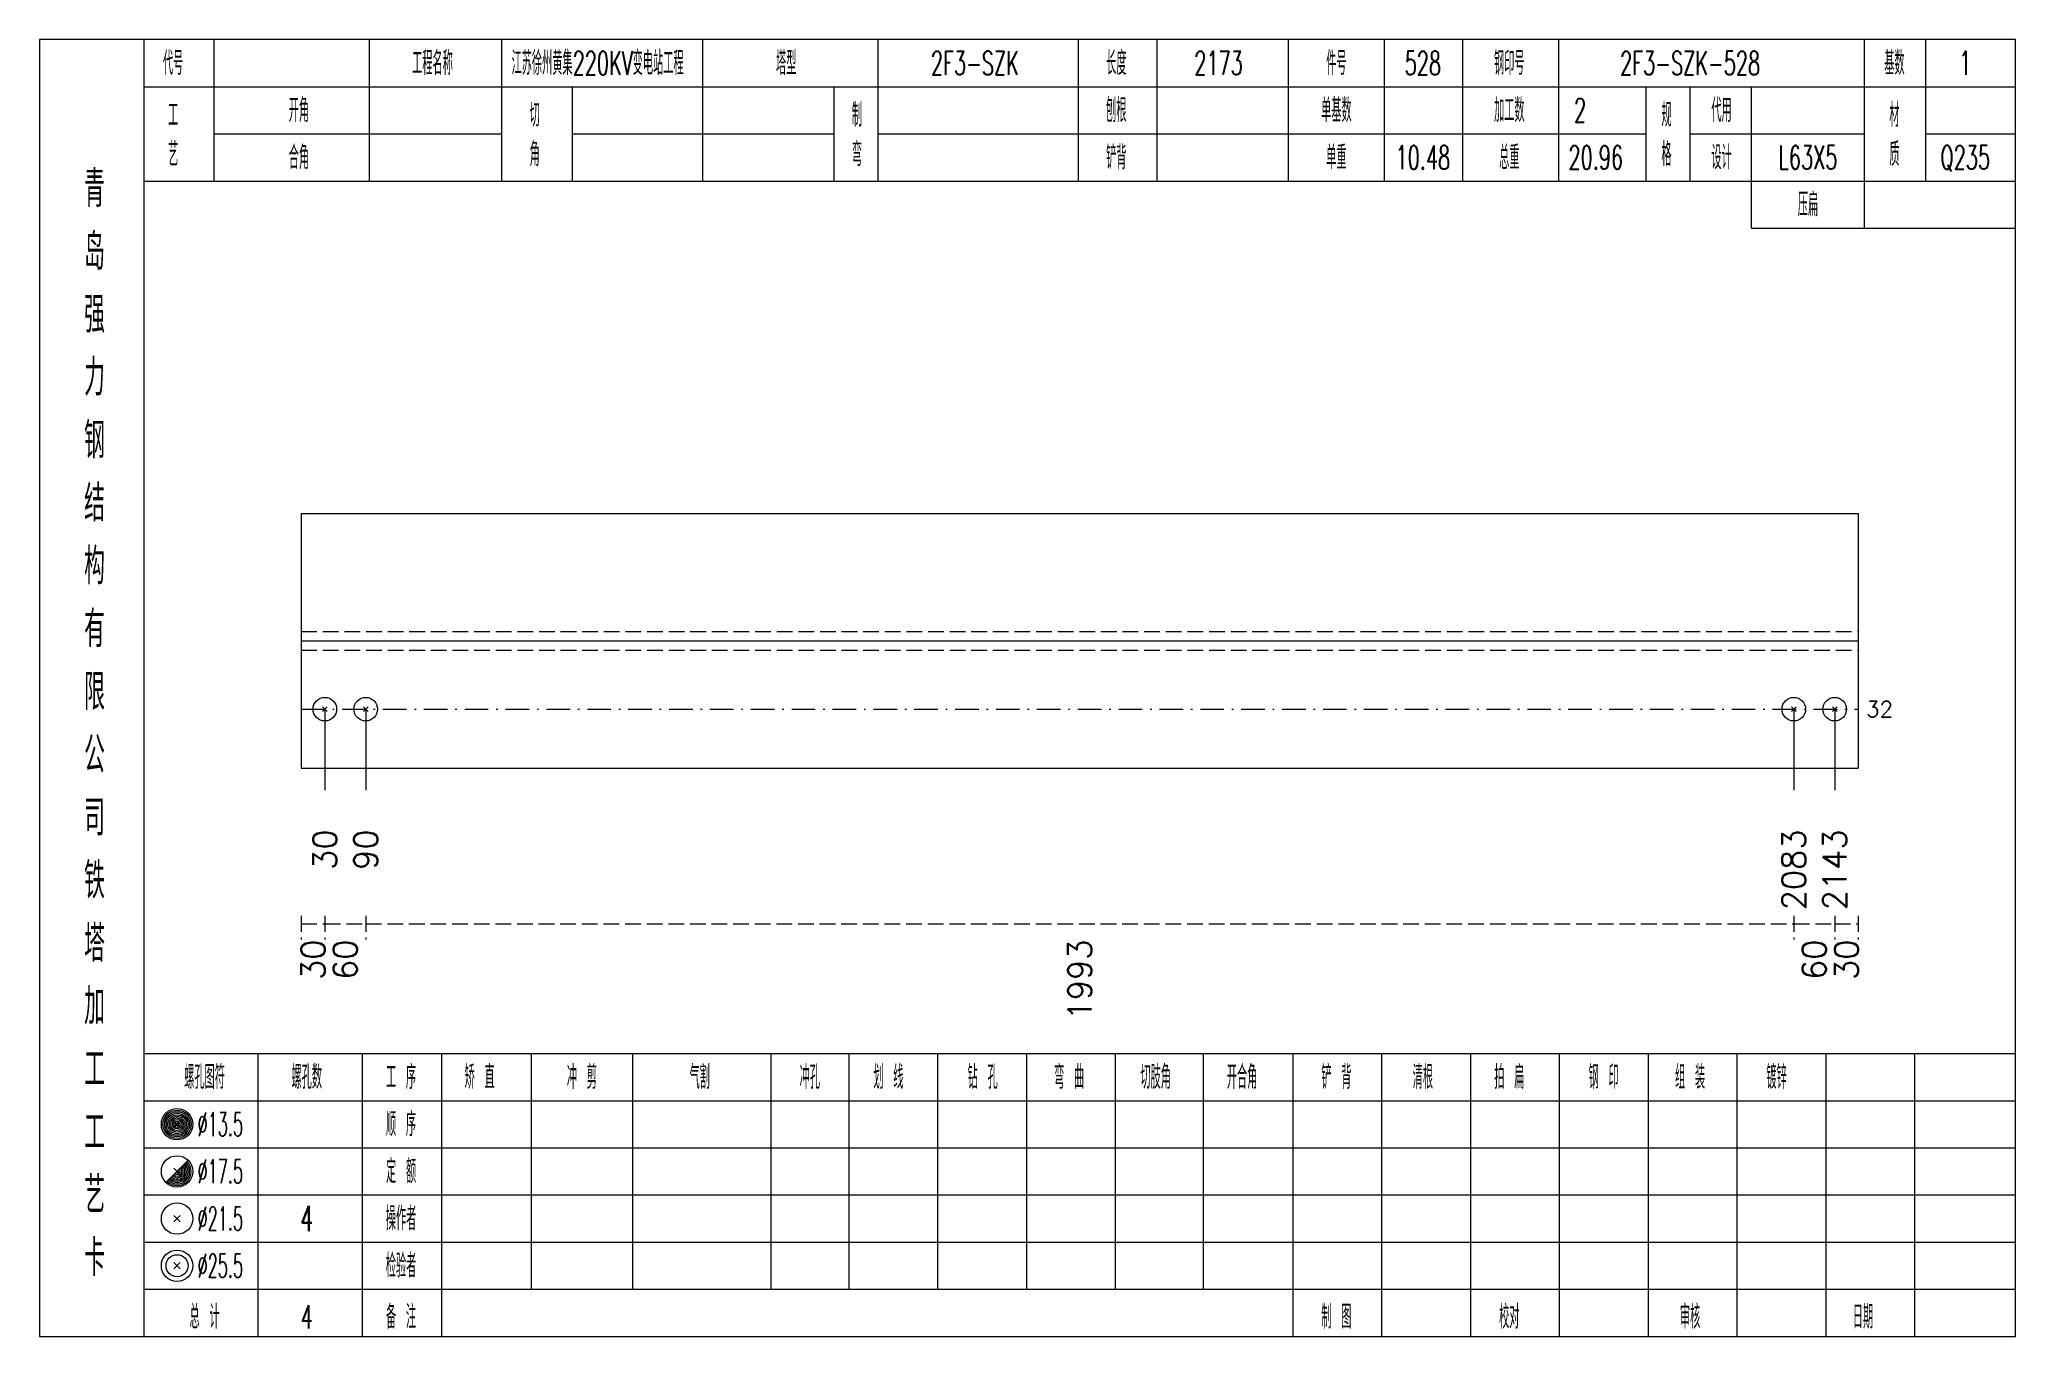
# Model space of a CAD drawing. Extents: x 0 to 4623, y -1159 to 4890.
# Drawn here: x 2491.2 to 2742.6, y 2250 to 2415 of the extents above; entities that cross this region are included whole.
import ezdxf
from ezdxf.enums import TextEntityAlignment as Align

# ---------------------------------------------------------------- set-up
doc = ezdxf.new("R2010")
doc.units = 0
doc.header["$MEASUREMENT"] = 0
doc.linetypes.add('一点画线', pattern=[5.2, 3, -1, 0.2, -1])
doc.linetypes.add('虚线', pattern=[2.75, 2, -0.75])
doc.layers.get('0').update_dxf_attribs({"linetype": 'CONTINUOUS', "lineweight": 25})
for name, color, linetype, lineweight in [('1', 7, 'CONTINUOUS', 25), ('4', 7, 'CONTINUOUS', 25), ('5', 7, 'CONTINUOUS', 25)]:
    doc.layers.add(name, color=color, linetype=linetype, lineweight=lineweight)
doc.styles.get("Standard").update_dxf_attribs({"font": 'simplex.shx', "width": 0.7, "height": 3, "bigfont": 'gbhzfs.shx'})

msp = doc.modelspace()

# ---------------------------------------------------------------- texts
at = {"color": 7, "linetype": 'Continuous', "lineweight": 13}
msp.add_text('32', height=2, dxfattribs=at).set_placement((2723.6, 2329.81), align=Align.MIDDLE_LEFT)
at = {"color": 8, "linetype": 'Continuous', "lineweight": 9}
for s, p in [('30', (2526, 2300.5)), ('60', (2530.102, 2300.5)), ('1993', (2623.55, 2300.5)), ('60', (2716.998, 2300.5)), ('30', (2721.1, 2300.5))]:
    msp.add_text(s, height=3, rotation=90, dxfattribs=at).set_placement(p, align=Align.MIDDLE_RIGHT)
at = {"layer": '1', "color": 7, "linetype": 'Continuous', "lineweight": 13}
for s, p in [('30', (2527.5, 2314.5)), ('90', (2532.705, 2314.5)), ('2083', (2714.395, 2314.5)), ('2143', (2719.6, 2314.5))]:
    msp.add_text(s, height=3, rotation=90, dxfattribs=at).set_placement(p, align=Align.MIDDLE_RIGHT)
at = {"layer": '4', "color": 1, "linetype": 'Continuous', "lineweight": 13}
for s, height, width, p in [('代号', 3, 0.6, (2508.2, 2412)), ('工程名称', 3, 0.6, (2541.2, 2412)), ('江苏徐州黄集220KV变电站工程', 3, 0.6, (2562.2, 2412)), ('塔型', 3, 0.6, (2586.2, 2412)), ('2F3-SZK', 3, 0.6, (2610.2, 2412)), ('长度', 3, 0.6, (2628.2, 2412)), ('2173', 3, 0.6, (2641.2, 2412)), ('件号', 3, 0.6, (2656.2, 2412)), ('528', 3, 0.6, (2667.2, 2412)), ('钢印号', 3, 0.6, (2678.2, 2412)), ('2F3-SZK-528', 3, 0.6, (2701.2, 2412)), ('基数', 3, 0.6, (2727.2, 2412)), ('1', 3, 0.6, (2736.2, 2412)), ('工', 3, 0.6, (2508.2, 2405.4)), ('开角', 3, 0.6, (2524.2, 2406)), ('切', 3, 0.6, (2554.2, 2405.4)), ('制', 3, 0.6, (2595.2, 2405.4)), ('刨根', 3, 0.6, (2628.2, 2406)), ('单基数', 3, 0.6, (2656.2, 2406)), ('加工数', 3, 0.6, (2678.2, 2406)), ('2', 3, 0.6, (2687.2, 2406)), ('规', 3, 0.6, (2698.2, 2405.4)), ('代用', 3, 0.6, (2705.2, 2406)), ('材', 3, 0.6, (2727.2, 2405.4)), ('艺', 3, 0.6, (2508.2, 2400.4)), ('合角', 3, 0.6, (2524.2, 2400)), ('角', 3, 0.6, (2554.2, 2400.4)), ('弯', 3, 0.6, (2595.2, 2400.4)), ('铲背', 3, 0.6, (2628.2, 2400)), ('单重', 3, 0.6, (2656.2, 2400)), ('10.48', 3, 0.6, (2667.2, 2400)), ('总重', 3, 0.6, (2678.2, 2400)), ('20.96', 3, 0.6, (2689.2, 2400)), ('格', 3, 0.6, (2698.2, 2400.4)), ('设计', 3, 0.6, (2705.2, 2400)), ('L63X5', 3, 0.6, (2716.2, 2400)), ('质', 3, 0.6, (2727.2, 2400.4)), ('Q235', 3, 0.6, (2736.2, 2400)), ('青', 4.6, 0.8, (2498.2, 2396)), ('压扁', 3, 0.6, (2716.2, 2394)), ('岛', 4.6, 0.8, (2498.2, 2388)), ('强', 4.6, 0.8, (2498.2, 2380)), ('力', 4.6, 0.8, (2498.2, 2372)), ('钢', 4.6, 0.8, (2498.2, 2364)), ('结', 4.6, 0.8, (2498.2, 2356)), ('构', 4.6, 0.8, (2498.2, 2348)), ('有', 4.6, 0.8, (2498.2, 2340)), ('限', 4.6, 0.8, (2498.2, 2332)), ('公', 4.6, 0.8, (2498.2, 2324)), ('司', 4.6, 0.8, (2498.2, 2316)), ('铁', 4.6, 0.8, (2498.2, 2308)), ('塔', 4.6, 0.8, (2498.2, 2300)), ('加', 4.6, 0.8, (2498.2, 2292)), ('工', 4.6, 0.8, (2498.2, 2284)), ('螺孔图符', 3, 0.6, (2512.2, 2283)), ('螺孔数', 3, 0.6, (2525.2, 2283)), ('工 序', 3, 0.6, (2537.2, 2283)), ('矫 直', 3, 0.6, (2547.2, 2283)), ('冲 剪', 3, 0.6, (2560.2, 2283)), ('气割', 3, 0.6, (2575.2, 2283)), ('冲孔', 3, 0.6, (2589.2, 2283)), ('划 线', 3, 0.6, (2599.2, 2283)), ('钻 孔', 3, 0.6, (2611.2, 2283)), ('弯 曲', 3, 0.6, (2622.2, 2283)), ('切肢角', 3, 0.6, (2633.2, 2283)), ('开合角', 3, 0.6, (2644.2, 2283)), ('铲 背', 3, 0.6, (2656.2, 2283)), ('清根', 3, 0.6, (2667.2, 2283)), ('拍 扁', 3, 0.6, (2678.2, 2283)), ('钢 印', 3, 0.6, (2690.2, 2283)), ('组 装', 3, 0.6, (2701.2, 2283)), ('镀锌', 3, 0.6, (2712.2, 2283)), ('工', 4.6, 0.8, (2498.2, 2276)), ('%%C13.5', 3, 0.5, (2514.2, 2277)), ('顺 序', 3, 0.6, (2537.2, 2277)), ('定 额', 3, 0.6, (2537.2, 2271)), ('艺', 4.6, 0.8, (2498.2, 2268)), ('%%C17.5', 3, 0.5, (2514.2, 2271)), ('%%C21.5', 3, 0.5, (2514.2, 2265)), ('4', 3.2, 0.6, (2525.2, 2265)), ('操作者', 3, 0.6, (2537.2, 2265)), ('卡', 4.6, 0.8, (2498.2, 2260)), ('%%C25.5', 3, 0.5, (2514.2, 2259)), ('检验者', 3, 0.6, (2537.2, 2259)), ('总 计', 3, 0.6, (2512.2, 2252.5)), ('4', 3, 0.6, (2525.2, 2252.5)), ('备 注', 3, 0.6, (2537.2, 2252.5)), ('制 图', 3, 0.6, (2656.2, 2252.5)), ('校对', 3, 0.6, (2678.2, 2252.5)), ('审核', 3, 0.6, (2701.2, 2252.5)), ('日期', 3, 0.6, (2723.2, 2252.5))]:
    msp.add_text(s, height=height, dxfattribs=dict(at, width=width)).set_placement(p, align=Align.MIDDLE_CENTER)

# ---------------------------------------------------------------- blocks, each defined once
blk = doc.blocks.new('孔21.5')
at = {"layer": '5', "color": 7, "linetype": 'Continuous', "lineweight": 13}
for p, q in [((-0.2, -0.2), (0.2, 0.2)), ((-0.2, 0.2), (0.2, -0.2))]:
    blk.add_line(p, q, dxfattribs=at)
blk.add_circle((0, 0), 1, dxfattribs=at)

# ---------------------------------------------------------------- linework, layer by layer
at = {"color": 7, "linetype": 'Continuous', "lineweight": 18}
for p, q in [((2524.5, 2354.69), (2524.5, 2322.31)), ((2524.5, 2354.69), (2722.6, 2354.69)), ((2722.6, 2354.69), (2722.6, 2322.31)), ((2524.5, 2338.5), (2722.6, 2338.5))]:
    msp.add_line(p, q, dxfattribs=at)
at = {"color": 1, "linetype": '虚线', "lineweight": 18}
for p, q in [((2524.5, 2339.69), (2722.6, 2339.69)), ((2524.5, 2337.31), (2722.6, 2337.31))]:
    msp.add_line(p, q, dxfattribs=at)
at = {"color": 3, "linetype": '一点画线', "lineweight": 13}
msp.add_line((2524.5, 2329.81), (2722.6, 2329.81), dxfattribs=at)
at = {"color": 7, "linetype": 'Continuous', "lineweight": 13}
for p, q in [((2527.5, 2329.81), (2527.5, 2319.5)), ((2532.705, 2329.81), (2532.705, 2319.5)), ((2714.395, 2329.81), (2714.395, 2319.5)), ((2719.6, 2329.81), (2719.6, 2319.5))]:
    msp.add_line(p, q, dxfattribs=at)
at = {"color": 8, "linetype": '虚线', "lineweight": 9}
for p, q in [((2524.5, 2303.5), (2524.5, 2300.5)), ((2527.5, 2303.5), (2527.5, 2300.5)), ((2527.5, 2303.5), (2527.5, 2300.5)), ((2532.705, 2303.5), (2532.705, 2300.5)), ((2532.705, 2303.5), (2532.705, 2300.5)), ((2714.395, 2303.5), (2714.395, 2300.5)), ((2714.395, 2303.5), (2714.395, 2300.5)), ((2719.6, 2303.5), (2719.6, 2300.5)), ((2719.6, 2303.5), (2719.6, 2300.5)), ((2722.6, 2303.5), (2722.6, 2300.5)), ((2524.5, 2302.5), (2527.5, 2302.5)), ((2527.5, 2302.5), (2532.705, 2302.5)), ((2532.705, 2302.5), (2714.395, 2302.5)), ((2714.395, 2302.5), (2719.6, 2302.5)), ((2719.6, 2302.5), (2722.6, 2302.5))]:
    msp.add_line(p, q, dxfattribs=at)
at = {"layer": '1', "color": 7, "linetype": 'Continuous', "lineweight": 18}
msp.add_line((2524.5, 2322.31), (2722.6, 2322.31), dxfattribs=at)
at = {"layer": '4', "color": 1, "linetype": 'Continuous', "lineweight": 18}
for p, q in [((2504.5, 2250), (2504.5, 2415)), ((2513.4, 2397), (2513.4, 2415)), ((2533.2, 2397), (2533.2, 2415)), ((2550, 2397), (2550, 2415)), ((2575.6, 2397), (2575.6, 2415)), ((2597.9, 2397), (2597.9, 2415)), ((2623.4, 2397), (2623.4, 2415)), ((2633.4, 2397), (2633.4, 2415)), ((2650.1, 2397), (2650.1, 2415)), ((2662.3, 2397), (2662.3, 2415)), ((2672.3, 2397), (2672.3, 2415)), ((2684.5, 2397), (2684.5, 2415)), ((2723.4, 2391), (2723.4, 2415)), ((2731.2, 2397), (2731.2, 2415)), ((2504.5, 2409), (2742.6, 2409)), ((2559, 2397), (2559, 2409)), ((2592.3, 2397), (2592.3, 2409)), ((2695.6, 2397), (2695.6, 2409)), ((2701.2, 2397), (2701.2, 2409)), ((2709, 2391), (2709, 2409)), ((2513.4, 2403), (2550, 2403)), ((2559, 2403), (2592.3, 2403)), ((2597.9, 2403), (2695.6, 2403)), ((2701.2, 2403), (2723.4, 2403)), ((2731.2, 2403), (2742.6, 2403)), ((2504.5, 2397), (2742.6, 2397)), ((2709, 2391), (2742.6, 2391)), ((2504.5, 2286), (2742.6, 2286)), ((2519, 2250), (2519, 2286)), ((2532.3, 2250), (2532.3, 2286)), ((2542.4, 2250), (2542.4, 2286)), ((2553.8, 2256), (2553.8, 2286)), ((2566.7, 2256), (2566.7, 2286)), ((2584.3, 2256), (2584.3, 2286)), ((2594.2, 2256), (2594.2, 2286)), ((2605.5, 2256), (2605.5, 2286)), ((2616.8, 2256), (2616.8, 2286)), ((2628.1, 2256), (2628.1, 2286)), ((2639.3, 2256), (2639.3, 2286)), ((2650.7, 2256), (2650.7, 2286)), ((2662, 2256), (2662, 2286)), ((2673.3, 2256), (2673.3, 2286)), ((2684.6, 2256), (2684.6, 2286)), ((2695.9, 2256), (2695.9, 2286)), ((2707.2, 2256), (2707.2, 2286)), ((2718.5, 2256), (2718.5, 2286)), ((2729.8, 2256), (2729.8, 2286)), ((2504.5, 2280), (2742.6, 2280)), ((2504.5, 2274), (2742.6, 2274)), ((2504.5, 2268), (2742.6, 2268)), ((2504.5, 2262), (2742.6, 2262)), ((2504.5, 2256), (2742.6, 2256)), ((2650.7, 2250), (2650.7, 2256)), ((2662, 2250), (2662, 2256)), ((2673.3, 2250), (2673.3, 2256)), ((2684.6, 2250), (2684.6, 2256)), ((2695.9, 2250), (2695.9, 2256)), ((2707.2, 2250), (2707.2, 2256)), ((2718.5, 2250), (2718.5, 2256)), ((2729.8, 2250), (2729.8, 2256))]:
    msp.add_line(p, q, dxfattribs=at)
at = {"layer": '4', "color": 7, "linetype": 'Continuous', "lineweight": 13}
for p, q in [((2508.5, 2276.8), (2508.9, 2277.2)), ((2508.9, 2276.8), (2508.5, 2277.2)), ((2507.286, 2269.586), (2510.114, 2272.414)), ((2508.3, 2271.4), (2509.1, 2270.6)), ((2508.3, 2264.6), (2509.1, 2265.4)), ((2508.3, 2265.4), (2509.1, 2264.6)), ((2508.3, 2258.6), (2509.1, 2259.4)), ((2508.3, 2259.4), (2509.1, 2258.6))]:
    msp.add_line(p, q, dxfattribs=at)
at = {"layer": '4', "color": 1, "linetype": 'Continuous', "lineweight": 18}
msp.add_lwpolyline([(2491.2, 2415), (2491.2, 2250), (2742.6, 2250), (2742.6, 2415)], close=True, dxfattribs=at)
at = {"layer": '4', "color": 7, "linetype": 'Continuous', "lineweight": 13}
for centre, radius in [((2508.7, 2277), 2), ((2508.7, 2277), 1.8), ((2508.7, 2277), 1.6), ((2508.7, 2277), 1.4), ((2508.7, 2277), 1.2), ((2508.7, 2277), 1), ((2508.7, 2277), 0.8), ((2508.7, 2277), 0.6), ((2508.7, 2277), 0.4), ((2508.7, 2277), 0.2), ((2508.7, 2271), 2), ((2508.7, 2265), 2), ((2508.7, 2259), 2), ((2508.7, 2259), 1.4)]:
    msp.add_circle(centre, radius, dxfattribs=at)
for radius in [1.8, 1.6, 1.4, 1.2, 1, 0.8, 0.6, 0.4, 0.2]:
    msp.add_arc((2508.7, 2271), radius, 225, 45, dxfattribs=at)

# ---------------------------------------------------------------- block references
at = {"layer": '1', "color": 7, "linetype": 'Continuous', "lineweight": 13, "xscale": 1.5, "yscale": 1.5, "zscale": 1.5}
for p in [(2527.5, 2329.81), (2532.705, 2329.81), (2714.395, 2329.81), (2719.6, 2329.81)]:
    msp.add_blockref('孔21.5', p, dxfattribs=at)

msp.set_redraw_order([(e.dxf.handle, doc.entitydb.next_handle()) for e in msp.query("TEXT MTEXT ATTDEF DIMENSION ARC_DIMENSION")])  # texts and dimensions are drawn at this point

doc.saveas('drawing.dxf')
